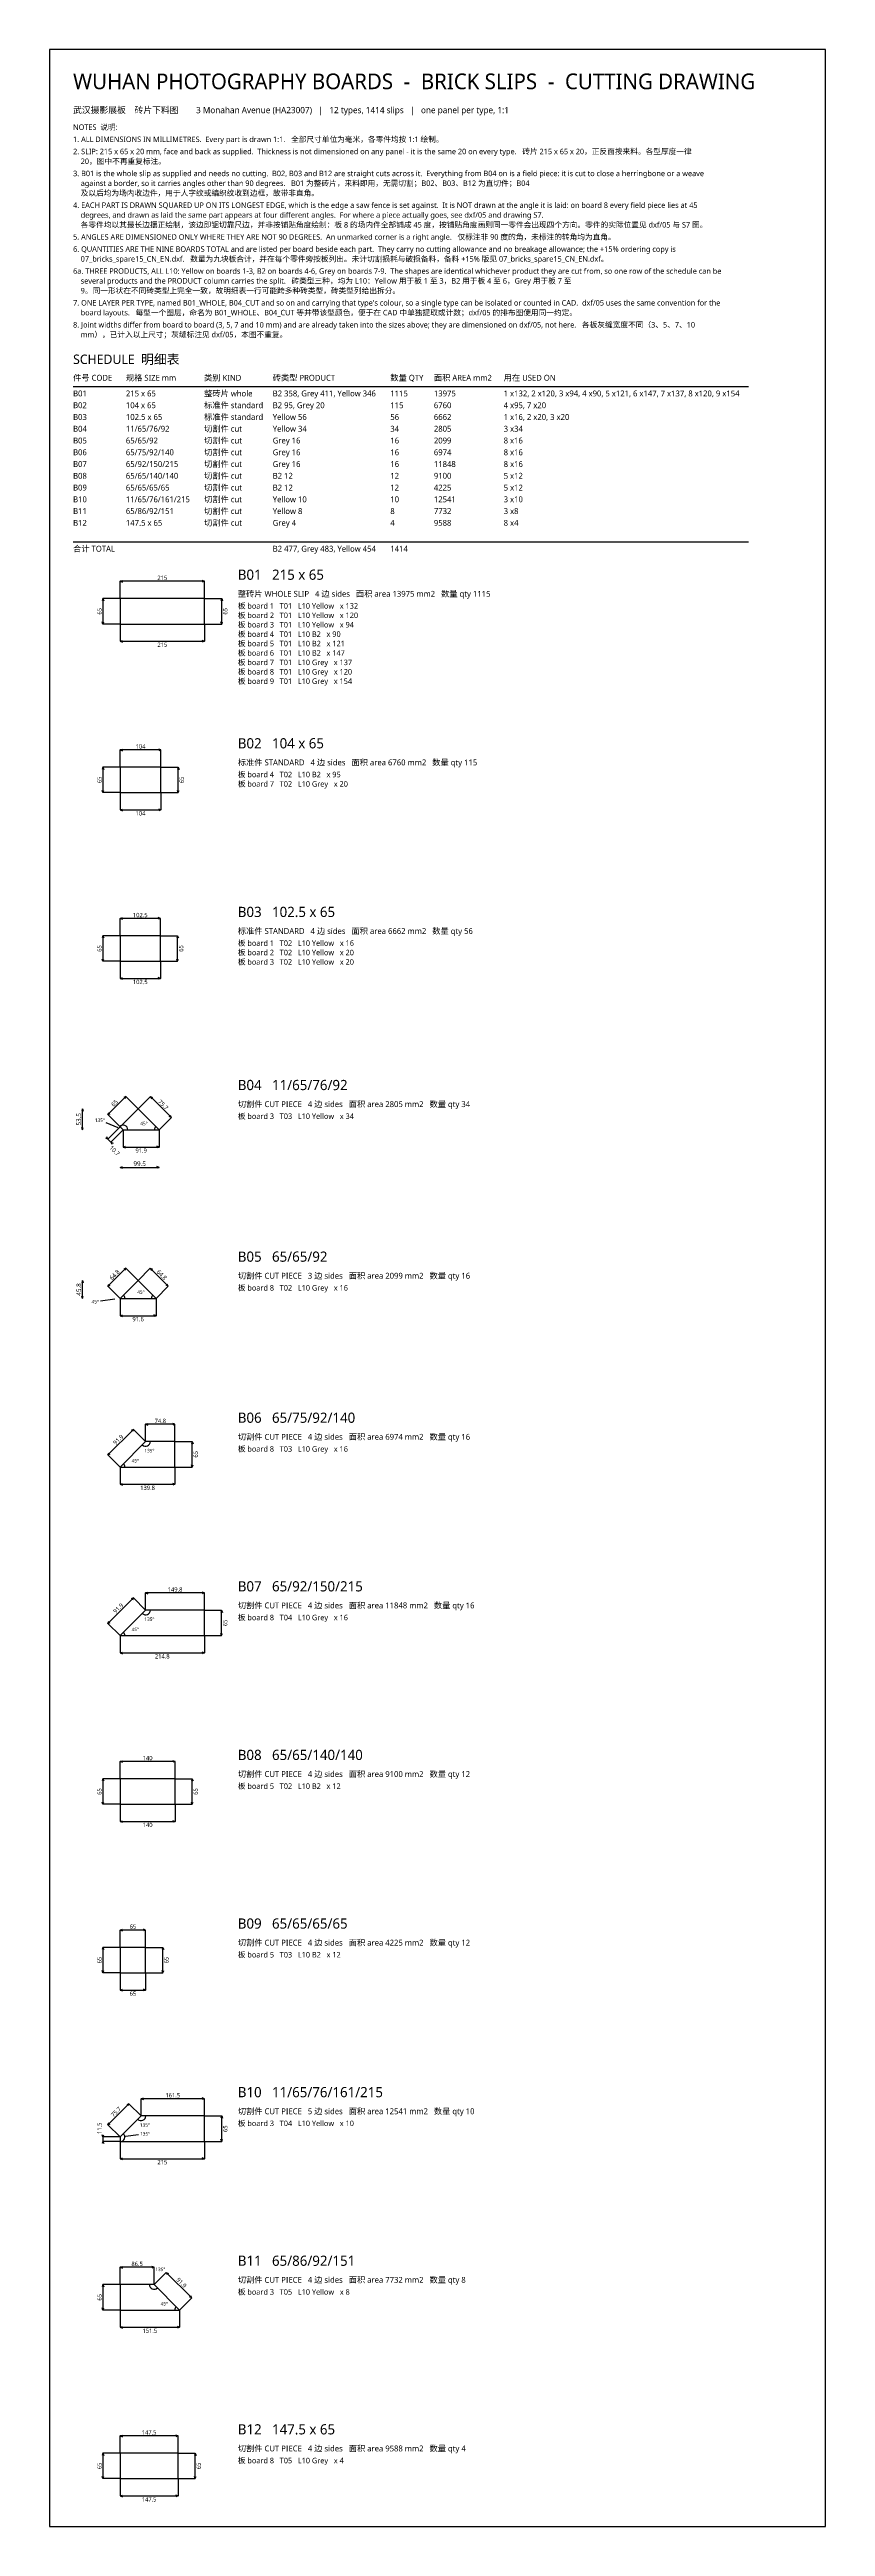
# Model space of a CAD drawing. Header units: millimetres. Extents: x -60 to 1918, y -6204 to 113.
import ezdxf
from ezdxf.enums import TextEntityAlignment as Align

# ---------------------------------------------------------------- set-up
doc = ezdxf.new("R2010")
doc.units = ezdxf.units.MM
for name, color, linetype, true_color in [('B01_WHOLE', 7, 'Continuous', 0xb9b7b0), ('B02_STD', 7, 'Continuous', 0x4f7fb5), ('B03_STD', 7, 'Continuous', 0x4f7fb5), ('B04_CUT', 7, 'Continuous', 0xe08a3c), ('B05_CUT', 7, 'Continuous', 0x4f7fb5), ('B06_CUT', 7, 'Continuous', 0xe08a3c), ('B07_CUT', 7, 'Continuous', 0x5fa864), ('B08_CUT', 7, 'Continuous', 0x4f7fb5), ('B09_CUT', 7, 'Continuous', 0xe08a3c), ('B10_CUT', 7, 'Continuous', 0x5fa864), ('B11_CUT', 7, 'Continuous', 0xc0504d), ('B12_CUT', 7, 'Continuous', 0xc0504d)]:
    doc.layers.add(name, color=color, linetype=linetype, true_color=true_color)
for name, color, linetype in [('BORDER', 7, 'Continuous'), ('DIM', 8, 'Continuous'), ('NOTE', 7, 'Continuous'), ('TITLE', 7, 'Continuous'), ('TXT', 7, 'Continuous')]:
    doc.layers.add(name, color=color, linetype=linetype)
doc.styles.add('CN', font='msyh.ttc')

msp = doc.modelspace()

# ---------------------------------------------------------------- linework, layer by layer
at = {"layer": 'B01_WHOLE'}
msp.add_lwpolyline([(335, -1352), (335, -1287), (120, -1287), (120, -1352)], close=True, dxfattribs=at)
at = {"layer": 'B02_STD'}
msp.add_lwpolyline([(224, -1782), (224, -1717), (120, -1717), (120, -1782)], close=True, dxfattribs=at)
at = {"layer": 'B03_STD'}
msp.add_lwpolyline([(120, -2212), (222.5, -2212), (222.5, -2147), (120, -2147)], close=True, dxfattribs=at)
at = {"layer": 'B04_CUT'}
msp.add_lwpolyline([(127.5, -2642), (219.5, -2642), (166, -2588.5), (120, -2634.5)], close=True, dxfattribs=at)
at = {"layer": 'B05_CUT'}
msp.add_lwpolyline([(211.6, -3072), (165.8, -3026.2), (120, -3072)], close=True, dxfattribs=at)
at = {"layer": 'B06_CUT'}
msp.add_lwpolyline([(185, -3437), (120, -3502), (259.8, -3502), (259.8, -3437)], close=True, dxfattribs=at)
at = {"layer": 'B07_CUT'}
msp.add_lwpolyline([(185, -3867), (120, -3932), (334.8, -3932), (334.8, -3867)], close=True, dxfattribs=at)
at = {"layer": 'B08_CUT'}
msp.add_lwpolyline([(260, -4362), (260, -4297), (120, -4297), (120, -4362)], close=True, dxfattribs=at)
at = {"layer": 'B09_CUT'}
msp.add_lwpolyline([(185, -4792), (185, -4727), (120, -4727), (120, -4792)], close=True, dxfattribs=at)
at = {"layer": 'B10_CUT'}
msp.add_lwpolyline([(335, -5157), (173.5, -5157), (120, -5210.5), (120, -5222), (335, -5222)], close=True, dxfattribs=at)
at = {"layer": 'B11_CUT'}
msp.add_lwpolyline([(271.5, -5652), (206.5, -5587), (120, -5587), (120, -5652)], close=True, dxfattribs=at)
at = {"layer": 'B12_CUT'}
msp.add_lwpolyline([(267.5, -6082), (267.5, -6017), (120, -6017), (120, -6082)], close=True, dxfattribs=at)
at = {"layer": 'BORDER'}
msp.add_lwpolyline([(-60, -6203.9), (1918.2, -6203.9), (1918.2, 113.1), (-60, 113.1)], close=True, dxfattribs=at)
at = {"layer": 'DIM'}
for p, q in [((0, -746), (1721.6, -746)), ((0, -1142), (1721.6, -1142)), ((120, -1243), (125.6, -1240.9)), ((120, -1287), (120, -1243)), ((335, -1243), (120, -1243)), ((120, -1243), (125.6, -1245.1)), ((335, -1243), (329.4, -1240.9)), ((335, -1243), (329.4, -1245.1)), ((335, -1287), (335, -1243)), ((76, -1287), (73.9, -1292.6)), ((120, -1287), (76, -1287)), ((76, -1287), (76, -1352)), ((76, -1287), (78.1, -1292.6)), ((335, -1287), (379, -1287)), ((379, -1287), (376.9, -1292.6)), ((379, -1352), (379, -1287)), ((379, -1287), (381.1, -1292.6)), ((76, -1352), (73.9, -1346.4)), ((76, -1352), (78.1, -1346.4)), ((120, -1352), (76, -1352)), ((120, -1352), (120, -1396)), ((335, -1352), (335, -1396)), ((335, -1352), (379, -1352)), ((379, -1352), (376.9, -1346.4)), ((379, -1352), (381.1, -1346.4)), ((120, -1396), (125.6, -1393.9)), ((120, -1396), (335, -1396)), ((120, -1396), (125.6, -1398.1)), ((335, -1396), (329.4, -1393.9)), ((335, -1396), (329.4, -1398.1)), ((120, -1673), (125.6, -1670.9)), ((120, -1717), (120, -1673)), ((224, -1673), (120, -1673)), ((120, -1673), (125.6, -1675.1)), ((224, -1673), (218.4, -1670.9)), ((224, -1673), (218.4, -1675.1)), ((224, -1717), (224, -1673)), ((76, -1717), (73.9, -1722.6)), ((120, -1717), (76, -1717)), ((76, -1717), (76, -1782)), ((76, -1717), (78.1, -1722.6)), ((224, -1717), (268, -1717)), ((268, -1717), (265.9, -1722.6)), ((268, -1782), (268, -1717)), ((268, -1717), (270.1, -1722.6)), ((76, -1782), (73.9, -1776.4)), ((76, -1782), (78.1, -1776.4)), ((120, -1782), (76, -1782)), ((120, -1782), (120, -1826)), ((120, -1826), (125.6, -1823.9)), ((120, -1826), (224, -1826)), ((120, -1826), (125.6, -1828.1)), ((224, -1826), (218.4, -1823.9)), ((224, -1826), (218.4, -1828.1)), ((224, -1782), (224, -1826)), ((224, -1782), (268, -1782)), ((268, -1782), (265.9, -1776.4)), ((268, -1782), (270.1, -1776.4)), ((76, -2147), (73.9, -2152.6)), ((120, -2147), (76, -2147)), ((76, -2147), (76, -2212)), ((76, -2147), (78.1, -2152.6)), ((120, -2103), (125.6, -2100.9)), ((120, -2147), (120, -2103)), ((222.5, -2103), (120, -2103)), ((120, -2103), (125.6, -2105.1)), ((222.5, -2103), (216.9, -2100.9)), ((222.5, -2103), (216.9, -2105.1)), ((222.5, -2147), (222.5, -2103)), ((222.5, -2147), (266.5, -2147)), ((266.5, -2147), (264.4, -2152.6)), ((266.5, -2212), (266.5, -2147)), ((266.5, -2147), (268.6, -2152.6)), ((76, -2212), (73.9, -2206.4)), ((76, -2212), (78.1, -2206.4)), ((266.5, -2212), (264.4, -2206.4)), ((266.5, -2212), (268.6, -2206.4)), ((120, -2212), (76, -2212)), ((120, -2212), (120, -2256)), ((120, -2256), (125.6, -2253.9)), ((120, -2256), (222.5, -2256)), ((120, -2256), (125.6, -2258.1)), ((222.5, -2256), (216.9, -2253.9)), ((222.5, -2256), (216.9, -2258.1)), ((222.5, -2212), (222.5, -2256)), ((222.5, -2212), (266.5, -2212)), ((24, -2588.5), (21.9, -2594.1)), ((24, -2588.5), (24, -2588.5)), ((24, -2642), (24, -2588.5)), ((24, -2588.5), (26.1, -2594.1)), ((134.8, -2557.4), (88.9, -2603.3)), ((134.8, -2557.4), (129.4, -2559.9)), ((134.8, -2557.4), (132.3, -2562.8)), ((166, -2588.5), (134.8, -2557.4)), ((166, -2588.5), (197.1, -2557.4)), ((250.6, -2610.9), (197.1, -2557.4)), ((197.1, -2557.4), (202.5, -2559.9)), ((197.1, -2557.4), (199.6, -2562.8)), ((24, -2642), (21.9, -2636.4)), ((24, -2642), (26.1, -2636.4)), ((24, -2642), (24, -2642)), ((114.6, -2636.6), (84, -2624)), ((88.9, -2603.3), (91.4, -2597.9)), ((88.9, -2603.3), (94.3, -2600.8)), ((120, -2634.5), (88.9, -2603.3)), ((120, -2634.5), (88.9, -2665.6)), ((127.5, -2642), (96.4, -2673.1)), ((127.5, -2642), (127.5, -2686)), ((219.5, -2642), (250.6, -2610.9)), ((219.5, -2642), (219.5, -2686)), ((250.6, -2610.9), (245.1, -2608.4)), ((250.6, -2610.9), (248, -2605.4)), ((88.9, -2665.6), (83.4, -2663)), ((88.9, -2665.6), (86.4, -2660.1)), ((88.9, -2665.6), (96.4, -2673.1)), ((96.4, -2673.1), (101.9, -2675.6)), ((96.4, -2673.1), (99, -2678.6)), ((127.5, -2686), (133.2, -2683.9)), ((127.5, -2686), (219.5, -2686)), ((127.5, -2686), (133.2, -2688.1)), ((219.5, -2686), (213.8, -2683.9)), ((219.5, -2686), (213.8, -2688.1)), ((120, -2738), (125.6, -2735.9)), ((120, -2738), (120, -2738)), ((120, -2738), (219.5, -2738)), ((120, -2738), (125.6, -2740.1)), ((219.5, -2738), (213.8, -2735.9)), ((219.5, -2738), (213.8, -2740.1)), ((219.5, -2738), (219.5, -2738)), ((24, -3026.2), (21.9, -3031.8)), ((24, -3026.2), (24, -3026.2)), ((24, -3072), (24, -3026.2)), ((24, -3026.2), (26.1, -3031.8)), ((134.7, -2995.1), (88.9, -3040.9)), ((134.7, -2995.1), (129.3, -2997.6)), ((134.7, -2995.1), (132.2, -3000.5)), ((165.8, -3026.2), (134.7, -2995.1)), ((165.8, -3026.2), (196.9, -2995.1)), ((242.7, -3040.9), (196.9, -2995.1)), ((196.9, -2995.1), (202.4, -2997.6)), ((196.9, -2995.1), (199.5, -3000.5)), ((24, -3072), (21.9, -3066.4)), ((24, -3072), (26.1, -3066.4)), ((24, -3072), (24, -3072)), ((106.1, -3073.8), (69.8, -3078.6)), ((88.9, -3040.9), (91.4, -3035.5)), ((88.9, -3040.9), (94.3, -3038.4)), ((120, -3072), (88.9, -3040.9)), ((120, -3072), (120, -3116)), ((211.6, -3072), (242.7, -3040.9)), ((211.6, -3072), (211.6, -3116)), ((242.7, -3040.9), (237.3, -3038.4)), ((242.7, -3040.9), (240.2, -3035.4)), ((120, -3116), (125.6, -3113.9)), ((120, -3116), (211.6, -3116)), ((120, -3116), (125.6, -3118.1)), ((211.6, -3116), (206, -3113.9)), ((211.6, -3116), (206, -3118.1)), ((153.9, -3405.9), (88.9, -3470.9)), ((153.9, -3405.9), (148.4, -3408.4)), ((153.9, -3405.9), (151.3, -3411.3)), ((185, -3437), (153.9, -3405.9)), ((185, -3393), (190.6, -3391)), ((185, -3437), (185, -3393)), ((259.8, -3393), (185, -3393)), ((185, -3393), (190.6, -3395.1)), ((259.8, -3393), (254.2, -3391)), ((259.8, -3393), (254.2, -3395.1)), ((259.8, -3437), (259.8, -3393)), ((88.9, -3470.9), (91.4, -3465.4)), ((88.9, -3470.9), (94.3, -3468.4)), ((120, -3502), (88.9, -3470.9)), ((259.8, -3437), (303.8, -3437)), ((303.8, -3437), (301.7, -3442.6)), ((303.8, -3502), (303.8, -3437)), ((303.8, -3437), (305.8, -3442.6)), ((120, -3502), (120, -3546)), ((259.8, -3502), (259.8, -3546)), ((259.8, -3502), (303.8, -3502)), ((303.8, -3502), (301.7, -3496.4)), ((303.8, -3502), (305.8, -3496.4)), ((120, -3546), (125.6, -3543.9)), ((120, -3546), (259.8, -3546)), ((120, -3546), (125.6, -3548.1)), ((259.8, -3546), (254.2, -3543.9)), ((259.8, -3546), (254.2, -3548.1)), ((153.9, -3835.9), (88.9, -3900.9)), ((153.9, -3835.9), (148.4, -3838.4)), ((153.9, -3835.9), (151.3, -3841.3)), ((185, -3867), (153.9, -3835.9)), ((185, -3823), (190.6, -3821)), ((185, -3867), (185, -3823)), ((334.8, -3823), (185, -3823)), ((185, -3823), (190.6, -3825.1)), ((334.8, -3823), (329.2, -3821)), ((334.8, -3823), (329.2, -3825.1)), ((334.8, -3867), (334.8, -3823)), ((88.9, -3900.9), (91.4, -3895.4)), ((88.9, -3900.9), (94.3, -3898.4)), ((120, -3932), (88.9, -3900.9)), ((334.8, -3867), (378.8, -3867)), ((378.8, -3867), (376.7, -3872.6)), ((378.8, -3932), (378.8, -3867)), ((378.8, -3867), (380.8, -3872.6)), ((120, -3932), (120, -3976)), ((120, -3976), (125.6, -3973.9)), ((120, -3976), (334.8, -3976)), ((120, -3976), (125.6, -3978.1)), ((334.8, -3976), (329.2, -3973.9)), ((334.8, -3976), (329.2, -3978.1)), ((334.8, -3932), (334.8, -3976)), ((334.8, -3932), (378.8, -3932)), ((378.8, -3932), (376.7, -3926.4)), ((378.8, -3932), (380.8, -3926.4)), ((120, -4253), (125.6, -4250.9)), ((120, -4297), (120, -4253)), ((260, -4253), (120, -4253)), ((120, -4253), (125.6, -4255.1)), ((260, -4253), (254.4, -4250.9)), ((260, -4253), (254.4, -4255.1)), ((260, -4297), (260, -4253)), ((76, -4297), (73.9, -4302.6)), ((76, -4362), (73.9, -4356.4)), ((120, -4297), (76, -4297)), ((76, -4297), (76, -4362)), ((76, -4297), (78.1, -4302.6)), ((76, -4362), (78.1, -4356.4)), ((260, -4297), (304, -4297)), ((304, -4297), (301.9, -4302.6)), ((304, -4362), (301.9, -4356.4)), ((304, -4362), (304, -4297)), ((304, -4297), (306.1, -4302.6)), ((304, -4362), (306.1, -4356.4)), ((120, -4362), (76, -4362)), ((120, -4362), (120, -4406)), ((120, -4406), (125.6, -4403.9)), ((120, -4406), (260, -4406)), ((120, -4406), (125.6, -4408.1)), ((260, -4406), (254.4, -4403.9)), ((260, -4406), (254.4, -4408.1)), ((260, -4362), (260, -4406)), ((260, -4362), (304, -4362)), ((76, -4727), (73.9, -4732.6)), ((120, -4727), (76, -4727)), ((76, -4727), (76, -4792)), ((76, -4727), (78.1, -4732.6)), ((120, -4683), (125.6, -4680.9)), ((120, -4727), (120, -4683)), ((185, -4683), (120, -4683)), ((120, -4683), (125.6, -4685.1)), ((185, -4683), (179.4, -4680.9)), ((185, -4683), (179.4, -4685.1)), ((185, -4727), (185, -4683)), ((185, -4727), (229, -4727)), ((229, -4727), (226.9, -4732.6)), ((229, -4792), (229, -4727)), ((229, -4727), (231.1, -4732.6)), ((76, -4792), (73.9, -4786.4)), ((76, -4792), (78.1, -4786.4)), ((120, -4792), (76, -4792)), ((120, -4792), (120, -4836)), ((185, -4792), (185, -4836)), ((185, -4792), (229, -4792)), ((229, -4792), (226.9, -4786.4)), ((229, -4792), (231.1, -4786.4)), ((120, -4836), (125.6, -4833.9)), ((120, -4836), (185, -4836)), ((120, -4836), (125.6, -4838.1)), ((185, -4836), (179.4, -4833.9)), ((185, -4836), (179.4, -4838.1)), ((173.5, -5113), (179.2, -5111)), ((173.5, -5157), (173.5, -5113)), ((335, -5113), (173.5, -5113)), ((173.5, -5113), (179.2, -5115.1)), ((335, -5113), (329.4, -5111)), ((335, -5113), (329.4, -5115.1)), ((335, -5157), (335, -5113)), ((142.4, -5125.9), (88.9, -5179.4)), ((88.9, -5179.4), (91.4, -5174)), ((88.9, -5179.4), (94.3, -5176.9)), ((120, -5210.5), (88.9, -5179.4)), ((142.4, -5125.9), (137, -5128.4)), ((142.4, -5125.9), (139.9, -5131.3)), ((173.5, -5157), (142.4, -5125.9)), ((335, -5157), (379, -5157)), ((379, -5157), (377, -5162.6)), ((379, -5222), (379, -5157)), ((379, -5157), (381.1, -5162.6)), ((76, -5222), (73.9, -5227.6)), ((76, -5210.5), (74, -5204.9)), ((76, -5210.5), (78.1, -5204.9)), ((120, -5210.5), (76, -5210.5)), ((76, -5210.5), (76, -5222)), ((120, -5222), (76, -5222)), ((76, -5222), (78, -5227.6)), ((120, -5222), (120, -5266)), ((133.9, -5208.7), (166.7, -5204.4)), ((335, -5222), (379, -5222)), ((335, -5222), (335, -5266)), ((379, -5222), (377, -5216.4)), ((379, -5222), (381.1, -5216.4)), ((120, -5266), (125.6, -5263.9)), ((120, -5266), (335, -5266)), ((120, -5266), (125.6, -5268.1)), ((335, -5266), (329.4, -5263.9)), ((335, -5266), (329.4, -5268.1)), ((120, -5543), (125.6, -5541)), ((120, -5587), (120, -5543)), ((206.5, -5543), (120, -5543)), ((120, -5543), (125.6, -5545.1)), ((206.5, -5543), (200.8, -5541)), ((206.5, -5543), (200.8, -5545.1)), ((206.5, -5587), (206.5, -5543)), ((206.5, -5587), (237.6, -5555.9)), ((302.6, -5620.9), (237.6, -5555.9)), ((237.6, -5555.9), (243, -5558.4)), ((237.6, -5555.9), (240.1, -5561.3)), ((76, -5587), (73.9, -5592.6)), ((120, -5587), (76, -5587)), ((76, -5587), (76, -5652)), ((76, -5587), (78.1, -5592.6)), ((271.5, -5652), (302.6, -5620.9)), ((302.6, -5620.9), (297.1, -5618.4)), ((302.6, -5620.9), (300, -5615.4)), ((76, -5652), (73.9, -5646.4)), ((76, -5652), (78.1, -5646.4)), ((120, -5652), (76, -5652)), ((120, -5652), (120, -5696)), ((271.5, -5652), (271.5, -5696)), ((120, -5696), (125.6, -5693.9)), ((120, -5696), (271.5, -5696)), ((120, -5696), (125.6, -5698.1)), ((271.5, -5696), (265.8, -5693.9)), ((271.5, -5696), (265.8, -5698.1)), ((120, -5973), (125.6, -5970.9)), ((120, -6017), (120, -5973)), ((267.5, -5973), (120, -5973)), ((120, -5973), (125.6, -5975.1)), ((267.5, -5973), (261.9, -5970.9)), ((267.5, -5973), (261.9, -5975.1)), ((267.5, -6017), (267.5, -5973)), ((76, -6017), (73.9, -6022.6)), ((120, -6017), (76, -6017)), ((76, -6017), (76, -6082)), ((76, -6017), (78.1, -6022.6)), ((267.5, -6017), (311.5, -6017)), ((311.5, -6017), (309.4, -6022.6)), ((311.5, -6082), (311.5, -6017)), ((311.5, -6017), (313.6, -6022.6)), ((76, -6082), (73.9, -6076.4)), ((76, -6082), (78.1, -6076.4)), ((120, -6082), (76, -6082)), ((120, -6082), (120, -6126)), ((120, -6126), (125.6, -6123.9)), ((120, -6126), (267.5, -6126)), ((120, -6126), (125.6, -6128.1)), ((267.5, -6126), (261.9, -6123.9)), ((267.5, -6126), (261.9, -6128.1)), ((267.5, -6082), (267.5, -6126)), ((267.5, -6082), (311.5, -6082)), ((311.5, -6082), (309.4, -6076.4)), ((311.5, -6082), (313.6, -6076.4))]:
    msp.add_line(p, q, dxfattribs=at)
for centre, start, end in [((127.5, -2642), 0, 135), ((219.5, -2642), 135, 180), ((120, -3072), 0, 45.00625), ((211.6, -3072), 135, 180), ((185, -3437), -135, 0), ((120, -3502), 0, 45), ((185, -3867), -135, 0), ((120, -3932), 0, 45), ((173.5, -5157), -134.99995, 0), ((120, -5210.5), -90.03549, 45.00005), ((206.5, -5587), 180, -45), ((271.5, -5652), 135, 180)]:
    msp.add_arc(centre, 12, start, end, dxfattribs=at)

# ---------------------------------------------------------------- texts
at = {"layer": 'DIM', "style": 'CN'}
for s, height, p in [('215', 11, (227.5, -1234.2)), ('215', 11, (227.5, -1404.8)), ('104', 11, (172, -1664.2)), ('104', 11, (172, -1834.8)), ('102.5', 11, (171.2, -2094.2)), ('102.5', 11, (171.2, -2264.8)), ('135°', 9, (68.4, -2617.5)), ('45°', 9, (180.7, -2625.9)), ('91.9', 11, (173.5, -2694.8)), ('99.5', 12, (169.7, -2728.4)), ('45°', 9, (56.5, -3080.4)), ('45°', 9, (172.8, -3055.9)), ('91.6', 11, (165.8, -3124.8)), ('74.8', 11, (222.4, -3384.2)), ('135°', 9, (194.6, -3460.1)), ('45°', 9, (158.8, -3485.9)), ('139.8', 11, (189.9, -3554.8)), ('149.8', 11, (259.9, -3814.2)), ('45°', 9, (158.8, -3915.9)), ('135°', 9, (194.6, -3890.1)), ('214.8', 11, (227.4, -3984.8)), ('140', 11, (190, -4244.2)), ('140', 11, (190, -4414.8)), ('65', 11, (152.5, -4674.2)), ('65', 11, (152.5, -4844.8)), ('161.5', 11, (254.3, -5104.2)), ('135°', 9, (183.1, -5180.1)), ('135°', 9, (183.5, -5202.2)), ('215', 11, (227.5, -5274.8)), ('86.5', 11, (163.2, -5534.2)), ('135°', 9, (222.5, -5548.2)), ('45°', 9, (232.7, -5635.9)), ('151.5', 11, (195.7, -5704.8)), ('147.5', 11, (193.8, -5964.2)), ('147.5', 11, (193.8, -6134.8))]:
    msp.add_text(s, height=height, dxfattribs=at).set_placement(p, align=Align.MIDDLE_CENTER)
for s, height, rotation, p in [('65', 11, 90, (67.2, -1319.5)), ('65', 11, 90, (387.8, -1319.5)), ('65', 11, 90, (67.2, -1749.5)), ('65', 11, 90, (276.8, -1749.5)), ('65', 11, 90, (67.2, -2179.5)), ('65', 11, 90, (275.3, -2179.5)), ('65', 11, 45, (105.6, -2574.1)), ('75.7', 11, -45, (230, -2577.9)), ('53.5', 12, 90, (14.4, -2615.2)), ('64.8', 11, 45.00625, (105.6, -3011.8)), ('64.8', 11, -45, (226.1, -3011.8)), ('45.8', 12, 90, (14.4, -3049.1)), ('91.9', 11, 45, (115.2, -3432.2)), ('65', 11, 90, (312.6, -3469.5)), ('91.9', 11, 45, (115.2, -3862.2)), ('65', 11, 90, (387.6, -3899.5)), ('65', 11, 90, (67.2, -4329.5)), ('65', 11, 90, (312.8, -4329.5)), ('65', 11, 90, (67.2, -4759.5)), ('65', 11, 90, (237.8, -4759.5)), ('75.7', 11, 45.00005, (109.4, -5146.4)), ('65', 11, 90, (387.8, -5189.5)), ('65', 11, 90, (67.2, -5619.5)), ('91.9', 11, -45, (276.3, -5582.2)), ('65', 11, 90, (67.2, -6049.5)), ('65', 11, 90, (320.3, -6049.5))]:
    msp.add_text(s, height=height, rotation=rotation, dxfattribs=at).set_placement(p, align=Align.MIDDLE_CENTER)
for s, rotation, p in [('10.7', -45, (95.6, -2684.8)), ('11.5', 89.96451, (67.2, -5202.8))]:
    msp.add_text(s, height=11, rotation=rotation, dxfattribs=at).set_placement(p, align=Align.MIDDLE_LEFT)
at = {"layer": 'NOTE', "style": 'CN'}
for s, p in [('1. ALL DIMENSIONS IN MILLIMETRES.  Every part is drawn 1:1.   全部尺寸单位为毫米，各零件均按 1:1 绘制。', (0, -127)), ('NOTES  说明:', (0, -96)), ('2. SLIP: 215 x 65 x 20 mm, face and back as supplied.  Thickness is not dimensioned on any panel - it is the same 20 on every type.   砖片 215 x 65 x 20，正反面按来料。各型厚度一律', (0, -158)), ('    20，图中不再重复标注。', (0, -183)), ('3. B01 is the whole slip as supplied and needs no cutting.  B02, B03 and B12 are straight cuts across it.  Everything from B04 on is a field piece: it is cut to close a herringbone or a weave', (0, -214)), ('    及以后均为场内收边件，用于人字纹或编织纹收到边框，故带非直角。', (0, -264)), ('    against a border, so it carries angles other than 90 degrees.   B01 为整砖片，来料即用，无需切割；B02、B03、B12 为直切件；B04', (0, -239)), ('4. EACH PART IS DRAWN SQUARED UP ON ITS LONGEST EDGE, which is the edge a saw fence is set against.  It is NOT drawn at the angle it is laid: on board 8 every field piece lies at 45', (0, -295)), ('    degrees, and drawn as laid the same part appears at four different angles.  For where a piece actually goes, see dxf/05 and drawing S7.  ', (0, -320)), ('5. ANGLES ARE DIMENSIONED ONLY WHERE THEY ARE NOT 90 DEGREES.  An unmarked corner is a right angle.   仅标注非 90 度的角，未标注的转角均为直角。', (0, -376)), ('    各零件均以其最长边摆正绘制，该边即锯切靠尺边，并非按铺贴角度绘制：板 8 的场内件全部铺成 45 度，按铺贴角度画则同一零件会出现四个方向。零件的实际位置见 dxf/05 与 S7 图。', (0, -345)), ('6. QUANTITIES ARE THE NINE BOARDS TOTAL and are listed per board beside each part.  They carry no cutting allowance and no breakage allowance; the +15% ordering copy is', (0, -407)), ('    07_bricks_spare15_CN_EN.dxf.   数量为九块板合计，并在每个零件旁按板列出。未计切割损耗与破损备料，备料 +15% 版见 07_bricks_spare15_CN_EN.dxf。', (0, -432)), ('6a. THREE PRODUCTS, ALL L10: Yellow on boards 1-3, B2 on boards 4-6, Grey on boards 7-9.  The shapes are identical whichever product they are cut from, so one row of the schedule can be', (0, -463)), ('    several products and the PRODUCT column carries the split.   砖类型三种，均为 L10：Yellow 用于板 1 至 3，B2 用于板 4 至 6，Grey 用于板 7 至', (0, -488)), ('    9。同一形状在不同砖类型上完全一致，故明细表一行可能跨多种砖类型，砖类型列给出拆分。', (0, -513)), ("7. ONE LAYER PER TYPE, named B01_WHOLE, B04_CUT and so on and carrying that type's colour, so a single type can be isolated or counted in CAD.  dxf/05 uses the same convention for the", (0, -544)), ('    board layouts.   每型一个图层，命名为 B01_WHOLE、B04_CUT 等并带该型颜色，便于在 CAD 中单独提取或计数；dxf/05 的排布图使用同一约定。', (0, -569)), ('8. Joint widths differ from board to board (3, 5, 7 and 10 mm) and are already taken into the sizes above; they are dimensioned on dxf/05, not here.   各板灰缝宽度不同（3、5、7、10', (0, -600)), ('    mm），已计入以上尺寸；灰缝标注见 dxf/05，本图不重复。', (0, -625))]:
    msp.add_text(s, height=14, dxfattribs=at).set_placement(p, align=Align.BOTTOM_LEFT)
at = {"layer": 'TITLE', "style": 'CN'}
for s, height, p in [('WUHAN PHOTOGRAPHY BOARDS  -  BRICK SLIPS  -  CUTTING DRAWING', 40, (0, 0)), ('武汉摄影展板\u3000砖片下料图\u3000\u30003 Monahan Avenue (HA23007)   |   12 types, 1414 slips   |   one panel per type, 1:1', 16, (0, -54)), ('SCHEDULE  明细表', 24, (0, -696)), ('件号 CODE', 15, (0, -736)), ('规格 SIZE mm', 15, (134.6, -736)), ('类别 KIND', 15, (334, -736)), ('砖类型 PRODUCT', 15, (509, -736)), ('数量 QTY', 15, (808.8, -736)), ('面积 AREA mm2', 15, (919.8, -736)), ('用在 USED ON', 15, (1097.8, -736)), ('合计 TOTAL', 15, (0, -1172)), ('B2 477, Grey 483, Yellow 454', 15, (509, -1172)), ('1414', 15, (808.8, -1172)), ('B01   215 x 65', 26, (420, -1247)), ('B02   104 x 65', 26, (420, -1677)), ('B03   102.5 x 65', 26, (420, -2107)), ('B04   11/65/76/92', 26, (420, -2548.5)), ('B05   65/65/92', 26, (420, -2986.2)), ('B06   65/75/92/140', 26, (420, -3397)), ('B07   65/92/150/215', 26, (420, -3827)), ('B08   65/65/140/140', 26, (420, -4257)), ('B09   65/65/65/65', 26, (420, -4687)), ('B10   11/65/76/161/215', 26, (420, -5117)), ('B11   65/86/92/151', 26, (420, -5547)), ('B12   147.5 x 65', 26, (420, -5977))]:
    msp.add_text(s, height=height, dxfattribs=at).set_placement(p, align=Align.BOTTOM_LEFT)
at = {"layer": 'TXT', "style": 'CN'}
for s, height, p in [('B01', 15, (0, -776)), ('215 x 65', 15, (134.6, -776)), ('整砖片 whole', 15, (334, -776)), ('B2 358, Grey 411, Yellow 346', 15, (509, -776)), ('1115', 15, (808.8, -776)), ('13975', 15, (919.8, -776)), ('1 x132, 2 x120, 3 x94, 4 x90, 5 x121, 6 x147, 7 x137, 8 x120, 9 x154', 15, (1097.8, -776)), ('B02', 15, (0, -806)), ('B03', 15, (0, -836)), ('104 x 65', 15, (134.6, -806)), ('102.5 x 65', 15, (134.6, -836)), ('标准件 standard', 15, (334, -806)), ('标准件 standard', 15, (334, -836)), ('Yellow 56', 15, (509, -836)), ('B2 95, Grey 20', 15, (509, -806)), ('56', 15, (808.8, -836)), ('115', 15, (808.8, -806)), ('6760', 15, (919.8, -806)), ('6662', 15, (919.8, -836)), ('4 x95, 7 x20', 15, (1097.8, -806)), ('1 x16, 2 x20, 3 x20', 15, (1097.8, -836)), ('B04', 15, (0, -866)), ('B05', 15, (0, -896)), ('65/65/92', 15, (134.6, -896)), ('11/65/76/92', 15, (134.6, -866)), ('切割件 cut', 15, (334, -866)), ('切割件 cut', 15, (334, -896)), ('Yellow 34', 15, (509, -866)), ('Grey 16', 15, (509, -896)), ('34', 15, (808.8, -866)), ('16', 15, (808.8, -896)), ('2805', 15, (919.8, -866)), ('2099', 15, (919.8, -896)), ('3 x34', 15, (1097.8, -866)), ('8 x16', 15, (1097.8, -896)), ('B06', 15, (0, -926)), ('B07', 15, (0, -956)), ('65/75/92/140', 15, (134.6, -926)), ('65/92/150/215', 15, (134.6, -956)), ('切割件 cut', 15, (334, -926)), ('切割件 cut', 15, (334, -956)), ('Grey 16', 15, (509, -926)), ('Grey 16', 15, (509, -956)), ('16', 15, (808.8, -926)), ('16', 15, (808.8, -956)), ('6974', 15, (919.8, -926)), ('11848', 15, (919.8, -956)), ('8 x16', 15, (1097.8, -926)), ('8 x16', 15, (1097.8, -956)), ('B08', 15, (0, -986)), ('B09', 15, (0, -1016)), ('65/65/140/140', 15, (134.6, -986)), ('65/65/65/65', 15, (134.6, -1016)), ('切割件 cut', 15, (334, -986)), ('切割件 cut', 15, (334, -1016)), ('B2 12', 15, (509, -986)), ('B2 12', 15, (509, -1016)), ('12', 15, (808.8, -986)), ('12', 15, (808.8, -1016)), ('4225', 15, (919.8, -1016)), ('9100', 15, (919.8, -986)), ('5 x12', 15, (1097.8, -986)), ('5 x12', 15, (1097.8, -1016)), ('B10', 15, (0, -1046)), ('B11', 15, (0, -1076)), ('65/86/92/151', 15, (134.6, -1076)), ('11/65/76/161/215', 15, (134.6, -1046)), ('切割件 cut', 15, (334, -1046)), ('切割件 cut', 15, (334, -1076)), ('Yellow 10', 15, (509, -1046)), ('Yellow 8', 15, (509, -1076)), ('8', 15, (808.8, -1076)), ('10', 15, (808.8, -1046)), ('7732', 15, (919.8, -1076)), ('12541', 15, (919.8, -1046)), ('3 x10', 15, (1097.8, -1046)), ('3 x8', 15, (1097.8, -1076)), ('B12', 15, (0, -1106)), ('147.5 x 65', 15, (134.6, -1106)), ('切割件 cut', 15, (334, -1106)), ('Grey 4', 15, (509, -1106)), ('4', 15, (808.8, -1106)), ('9588', 15, (919.8, -1106)), ('8 x4', 15, (1097.8, -1106)), ('板 board 1   T01   L10 Yellow   x 132', 14, (420, -1317)), ('板 board 2   T01   L10 Yellow   x 120', 14, (420, -1341)), ('整砖片 WHOLE SLIP   4 边 sides   面积 area 13975 mm2   数量 qty 1115', 15, (420, -1287)), ('板 board 3   T01   L10 Yellow   x 94', 14, (420, -1365)), ('板 board 4   T01   L10 B2   x 90', 14, (420, -1389)), ('板 board 5   T01   L10 B2   x 121', 14, (420, -1413)), ('板 board 6   T01   L10 B2   x 147', 14, (420, -1437)), ('板 board 7   T01   L10 Grey   x 137', 14, (420, -1461)), ('板 board 8   T01   L10 Grey   x 120', 14, (420, -1485)), ('板 board 9   T01   L10 Grey   x 154', 14, (420, -1509)), ('标准件 STANDARD   4 边 sides   面积 area 6760 mm2   数量 qty 115', 15, (420, -1717)), ('板 board 4   T02   L10 B2   x 95', 14, (420, -1747)), ('板 board 7   T02   L10 Grey   x 20', 14, (420, -1771)), ('标准件 STANDARD   4 边 sides   面积 area 6662 mm2   数量 qty 56', 15, (420, -2147)), ('板 board 1   T02   L10 Yellow   x 16', 14, (420, -2177)), ('板 board 2   T02   L10 Yellow   x 20', 14, (420, -2201)), ('板 board 3   T02   L10 Yellow   x 20', 14, (420, -2225)), ('切割件 CUT PIECE   4 边 sides   面积 area 2805 mm2   数量 qty 34', 15, (420, -2588.5)), ('板 board 3   T03   L10 Yellow   x 34', 14, (420, -2618.5)), ('切割件 CUT PIECE   3 边 sides   面积 area 2099 mm2   数量 qty 16', 15, (420, -3026.2)), ('板 board 8   T02   L10 Grey   x 16', 14, (420, -3056.2)), ('切割件 CUT PIECE   4 边 sides   面积 area 6974 mm2   数量 qty 16', 15, (420, -3437)), ('板 board 8   T03   L10 Grey   x 16', 14, (420, -3467)), ('切割件 CUT PIECE   4 边 sides   面积 area 11848 mm2   数量 qty 16', 15, (420, -3867)), ('板 board 8   T04   L10 Grey   x 16', 14, (420, -3897)), ('切割件 CUT PIECE   4 边 sides   面积 area 9100 mm2   数量 qty 12', 15, (420, -4297)), ('板 board 5   T02   L10 B2   x 12', 14, (420, -4327)), ('切割件 CUT PIECE   4 边 sides   面积 area 4225 mm2   数量 qty 12', 15, (420, -4727)), ('板 board 5   T03   L10 B2   x 12', 14, (420, -4757)), ('切割件 CUT PIECE   5 边 sides   面积 area 12541 mm2   数量 qty 10', 15, (420, -5157)), ('板 board 3   T04   L10 Yellow   x 10', 14, (420, -5187)), ('切割件 CUT PIECE   4 边 sides   面积 area 7732 mm2   数量 qty 8', 15, (420, -5587)), ('板 board 3   T05   L10 Yellow   x 8', 14, (420, -5617)), ('切割件 CUT PIECE   4 边 sides   面积 area 9588 mm2   数量 qty 4', 15, (420, -6017)), ('板 board 8   T05   L10 Grey   x 4', 14, (420, -6047))]:
    msp.add_text(s, height=height, dxfattribs=at).set_placement(p, align=Align.BOTTOM_LEFT)

doc.saveas('drawing.dxf')
